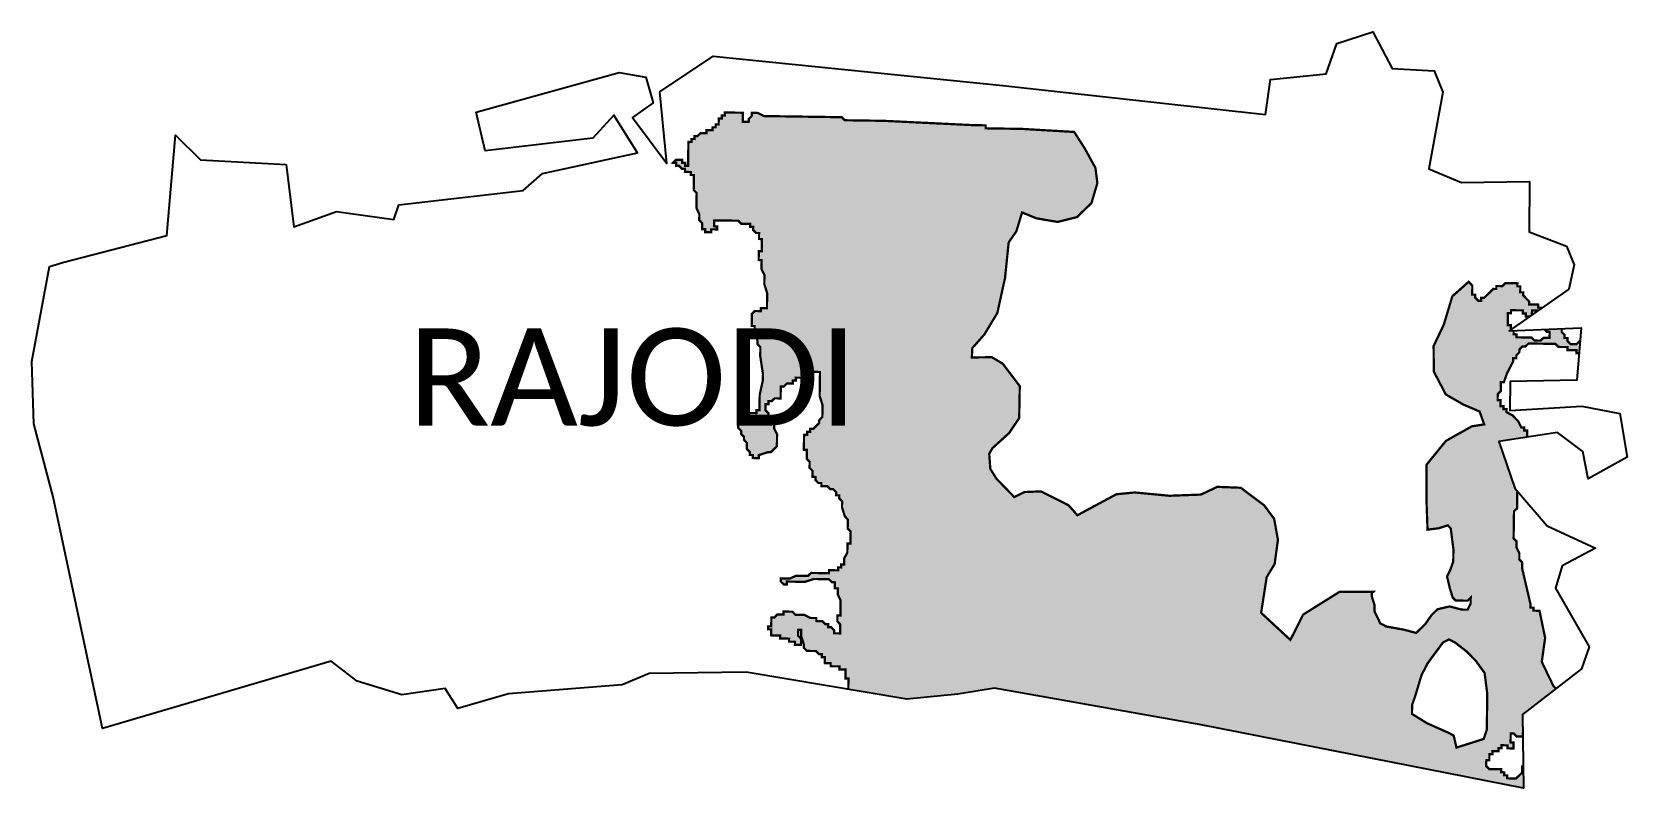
# Model space of a CAD drawing. Header units: metres. Extents: x 264592 to 266705, y 2149023 to 2150025.
import ezdxf

# ---------------------------------------------------------------- set-up
doc = ezdxf.new("R2010")
doc.units = ezdxf.units.M
for name, color, linetype in [('MANGROOVES', 112, 'Continuous'), ('village', 3, 'Continuous'), ('VILLAGE NAME', 250, 'Continuous')]:
    doc.layers.add(name, color=color, linetype=linetype)
doc.styles.get("Standard").update_dxf_attribs({"font": 'simplex.shx'})

msp = doc.modelspace()

# ---------------------------------------------------------------- texts
at = {"layer": 'VILLAGE NAME', "insert": (265090.1278262445, 2149632.10649925), "char_height": 128.6465004516829, "attachment_point": 1}
msp.add_mtext_dynamic_manual_height_columns('{\\fCalibri|b0|i0|c0|p34;RAJODI}', width=795.3688755353976, gutter_width=643.2325022584146, heights=[0], dxfattribs=at)

# ---------------------------------------------------------------- hatches: boundary and pattern name
at = {"layer": 'MANGROOVES'}
h = msp.add_hatch(dxfattribs=at)
h.set_pattern_fill('GRASS', color=256)
h.set_pattern_definition([(90, (0, 0), (-17.96051224, 17.96051224), [4.7625, -31.15852448]), (45, (0, 0), (-17.96051224213831, 17.96051224213831), [4.7625, -20.6375]), (135, (0, 0), (-17.96051224213831, -17.9605122421383), [4.7625, -20.6375])])
h.paths.add_polyline_path([(265893.4218181372, 2149408.64831233), (265869.7426868677, 2149433.02444458), (265861.5965408087, 2149446.13834095), (265860.170669347, 2149465.771613121), (265864.2075065076, 2149473.311383963), (265886.5865104496, 2149493.572118998), (265899.8836703598, 2149513.477149963), (265900.6347565651, 2149555.718808889), (265878.1711091995, 2149585.269394875), (265863.68226403, 2149594.006024837), (265837.1203098893, 2149593.669769764), (265837.7916912138, 2149606.077060699), (265853.8993911445, 2149624.342230558), (265870.9157080352, 2149652.687380791), (265881.1056309342, 2149699.040088177), (265885.9413652122, 2149746.153322697), (265896.0788393617, 2149760.753469706), (265903.7097250223, 2149785.788775921), (265922.7102427781, 2149778.01068759), (265950.7088068128, 2149773.242617607), (265976.4529424906, 2149779.631360292), (265995.6028122306, 2149798.208546162), (266003.4968943596, 2149824.690856457), (266000.8915826082, 2149844.799931288), (265986.7565251589, 2149870.641891241), (265972.7546472847, 2149892.453070879), (265903.1008816659, 2149896.518167019), (265863.3518210351, 2149897.107989788), (265859.3769480884, 2149897.166971445), (265855.4019923508, 2149897.225954533), (265855.4609839618, 2149901.201489925), (265851.4861110151, 2149901.260471582), (265847.5111552477, 2149901.31945467), (265839.561409384, 2149901.437418222), (265720.3732191324, 2149907.182421684), (265680.6241585016, 2149907.772244453), (265676.649202764, 2149907.831227541), (265672.6743298173, 2149907.890209436), (265668.6994568706, 2149907.949191093), (265664.7834927142, 2149911.983709812), (265617.084603399, 2149912.691497326), (265573.3606698811, 2149913.340301752), (265569.3857969344, 2149913.399283648), (265565.410841167, 2149913.458266497), (265561.4359682202, 2149913.517248392), (265553.5451311469, 2149917.610748529), (265549.5702582002, 2149917.669730186), (265545.5953024626, 2149917.728713274), (265545.5363108516, 2149913.753177881), (265541.5024463236, 2149909.836624146), (265541.4434547126, 2149905.861088753), (265537.4685817659, 2149905.92007041), (265533.4936260283, 2149905.979053497), (265533.5526176393, 2149909.95458889), (265533.6116092503, 2149913.930124521), (265533.6706008613, 2149917.905659914), (265529.6957279146, 2149917.964641571), (265525.7207721472, 2149918.023624659), (265521.7458992004, 2149918.082606554), (265517.7710262835, 2149918.141588211), (265513.7960705161, 2149918.200571299), (265509.8211975694, 2149918.259552956), (265509.7622059584, 2149914.284017563), (265505.7872502208, 2149914.34300065), (265505.7282586098, 2149910.367465019), (265501.7533856928, 2149910.426446676), (265501.6943940818, 2149906.450911283), (265501.6354024708, 2149902.475375891), (265497.6605295241, 2149902.534357786), (265497.6015379131, 2149898.558822393), (265493.6265821755, 2149898.617805481), (265493.5675905347, 2149894.64226985), (265489.5927175879, 2149894.701251507), (265485.6177618504, 2149894.760234594), (265485.5587702394, 2149890.784698963), (265481.5838972926, 2149890.84368062), (265477.6090243459, 2149890.902662516), (265473.5750769973, 2149886.986110449), (265469.6002041101, 2149887.045092106), (265469.5412124991, 2149883.069556475), (265465.5662567019, 2149883.128539562), (265465.5072650909, 2149879.153003931), (265461.5323921442, 2149879.211985588), (265461.4734005332, 2149875.236450434), (265461.4144089222, 2149871.260914803), (265461.3554173112, 2149867.28537941), (265461.2964257002, 2149863.309844017), (265461.2374340892, 2149859.334308386), (265461.1784424782, 2149855.358772993), (265461.1194508672, 2149851.383237362), (265461.0604592562, 2149847.407702208), (265457.0855863094, 2149847.466684103), (265457.1445779204, 2149851.442219257), (265453.1696221828, 2149851.501202345), (265453.2286137938, 2149855.476737976), (265449.2537408471, 2149855.535719633), (265445.2787850797, 2149855.594702721), (265441.2449205518, 2149851.678148746), (265445.2197934687, 2149851.619167089), (265445.1608018577, 2149847.643631935), (265449.1357576251, 2149847.584648848), (265453.0516389608, 2149843.550131559), (265457.0265946984, 2149843.491148472), (265456.9676030874, 2149839.515612841), (265460.9424760342, 2149839.456630945), (265464.9173489809, 2149839.397649288), (265464.8583573699, 2149835.422114134), (265468.8333131373, 2149835.363131046), (265468.7743215263, 2149831.387595415), (265468.6563383043, 2149823.43652463), (265468.5973466933, 2149819.460988998), (265468.5383550823, 2149815.485453367), (265472.4542363584, 2149811.450936317), (265472.2772615254, 2149799.524329901), (265472.1592782736, 2149791.573259115), (265476.0162508488, 2149783.563205242), (265475.898267597, 2149775.61213398), (265479.8141489327, 2149771.577616692), (265479.7551573217, 2149767.602081299), (265479.6961657107, 2149763.626545668), (265483.6710386276, 2149763.567564011), (265483.6120470166, 2149759.592028618), (265487.587002784, 2149759.53304553), (265491.5618757308, 2149759.474063873), (265491.6208673418, 2149763.449599266), (265495.5958230793, 2149763.390616179), (265499.5706960261, 2149763.331634283), (265499.6296876371, 2149767.307169914), (265495.6548146904, 2149767.36615181), (265495.7138063014, 2149771.341687202), (265495.7727979124, 2149775.317222595), (265499.7476708591, 2149775.2582407), (265503.722543776, 2149775.199259043), (265511.6723724604, 2149775.081294298), (265515.6473282278, 2149775.022311211), (265519.6222011447, 2149774.963329554), (265523.5970740914, 2149774.904347658), (265527.5720298588, 2149774.845364571), (265531.4879111946, 2149770.810847521), (265535.4628669322, 2149770.751864433), (265539.4377398789, 2149770.692882776), (265543.4126127958, 2149770.633900881), (265543.3536211848, 2149766.658365488), (265547.3285769224, 2149766.599382401), (265547.2695853114, 2149762.623846769), (265551.1854666471, 2149758.58932972), (265555.1603395939, 2149758.530347824), (265555.1013479829, 2149754.554812431), (265555.0423563719, 2149750.579277039), (265559.0173121095, 2149750.520294189), (265558.9583204985, 2149746.544758558), (265558.8993288875, 2149742.569223166), (265558.8403372765, 2149738.593687773), (265558.7813456655, 2149734.618152142), (265554.8063899279, 2149734.677134991), (265554.7473983169, 2149730.70159936), (265554.6884067059, 2149726.726064205), (265554.6294150949, 2149722.750528574), (265558.6043708324, 2149722.691545725), (265558.5453792214, 2149718.716010094), (265558.4863876104, 2149714.740474939), (265558.4273959994, 2149710.764939308), (265562.2842844725, 2149702.754803658), (265562.2252928615, 2149698.779268265), (265562.1663012505, 2149694.803732872), (265562.1073096395, 2149690.828197241), (265565.9052905738, 2149678.842607975), (265565.7873073518, 2149670.891537189), (265565.7283157408, 2149666.916001558), (265565.6693241298, 2149662.940466166), (265565.6103325188, 2149658.964930773), (265561.6353767514, 2149659.023913622), (265557.6605038047, 2149659.082895517), (265557.6015121937, 2149655.107359886), (265553.6265564561, 2149655.166342735), (265549.6516835093, 2149655.225324631), (265545.6178189516, 2149651.308770895), (265545.5588273406, 2149647.333235502), (265545.4998357296, 2149643.357700109), (265545.4408441186, 2149639.382164478), (265545.3818525076, 2149635.406628847), (265549.3567254543, 2149635.34764719), (265549.2977338433, 2149631.372112036), (265553.0366403461, 2149615.410988092), (265552.977648735, 2149611.4354527), (265556.8936128616, 2149607.400934458), (265556.8346212506, 2149603.425398827), (265556.7756296098, 2149599.449863434), (265556.7166379988, 2149595.474327803), (265560.3375612795, 2149571.562133074), (265560.2785696685, 2149567.586597919), (265560.2195780575, 2149563.611062288), (265555.9497470558, 2149543.792366743), (265555.8907554448, 2149539.81683135), (265555.7727722228, 2149531.865760326), (265555.7137806118, 2149527.890225172), (265555.6547890007, 2149523.914689541), (265551.6798332632, 2149523.97367239), (265551.6208416522, 2149519.998136759), (265547.6459687054, 2149520.057118654), (265543.6710957587, 2149520.116100311), (265535.6622754931, 2149516.258529902), (265531.6874025464, 2149516.317511559), (265531.6284109354, 2149512.341976166), (265527.6534551978, 2149512.400959253), (265527.5944635868, 2149508.425423622), (265527.535471946, 2149504.449888229), (265527.4764803648, 2149500.474352837), (265531.3924444616, 2149496.439834118), (265531.3334528506, 2149492.464298725), (265535.2493341863, 2149488.429781675), (265535.1903425753, 2149484.454246283), (265539.1062238812, 2149480.419728756), (265538.9882406592, 2149472.46865797), (265542.9042047858, 2149468.434139252), (265542.8452131748, 2149464.458603621), (265546.8200861216, 2149464.399621964), (265546.7610945106, 2149460.424086809), (265550.7359674573, 2149460.365104914), (265554.7109231949, 2149460.306122065), (265554.7699148059, 2149464.281657219), (265566.7536080778, 2149468.08024621), (265570.7284809947, 2149468.021264553), (265574.7624283433, 2149471.937817097), (265578.796292901, 2149475.854370356), (265578.855284512, 2149479.829905987), (265578.9732677341, 2149487.780977011), (265579.0322593451, 2149491.756512403), (265575.1753696203, 2149499.766565323), (265575.2343612313, 2149503.742100716), (265575.2933528423, 2149507.717636108), (265575.3523444533, 2149511.69317174), (265571.3773887157, 2149511.752154827), (265571.4363803267, 2149515.72769022), (265567.4615074396, 2149515.786671877), (265567.5204990506, 2149519.76220727), (265563.6046177149, 2149523.796724796), (265563.6636093259, 2149527.772260427), (265563.7226009369, 2149531.747795582), (265567.6974738836, 2149531.688813686), (265567.7564654946, 2149535.664349318), (265571.7313384116, 2149535.605367661), (265575.7652857602, 2149539.521919966), (265579.7401587069, 2149539.46293807), (265583.7151144445, 2149539.403955221), (265583.7741060555, 2149543.379490614), (265583.8330976665, 2149547.355026245), (265583.8920892775, 2149551.330561638), (265583.9510808885, 2149555.306097031), (265587.9259538352, 2149555.247115135), (265591.959818393, 2149559.163668871), (265595.9347741306, 2149559.104685783), (265599.9096470773, 2149559.045703888), (265599.9686386883, 2149563.021239519), (265603.9435944557, 2149562.96225667), (265604.0025860667, 2149566.937792301), (265607.9774590135, 2149566.878810406), (265611.9523319006, 2149566.819828749), (265619.9611522257, 2149570.677399158), (265623.9361079633, 2149570.618416071), (265627.9699725211, 2149574.534969807), (265631.9448454678, 2149574.47598815), (265635.9198012054, 2149574.417005062), (265635.8608095944, 2149570.441469431), (265635.8018179834, 2149566.465934277), (265635.7428263724, 2149562.490398645), (265635.6838347614, 2149558.514863014), (265635.6248431504, 2149554.539327621), (265635.5658515394, 2149550.563792229), (265635.5068599284, 2149546.588256836), (265635.4478683174, 2149542.612721205), (265639.2457664311, 2149530.627133131), (265639.1867748201, 2149526.651597977), (265639.1277832091, 2149522.676062346), (265639.0687915981, 2149518.700526714), (265639.0097999573, 2149514.724991322), (265634.9759353995, 2149510.808437586), (265634.9169437885, 2149506.832901955), (265630.8829964399, 2149502.916349649), (265626.8491318822, 2149498.999795914), (265622.8742589355, 2149499.058777809), (265622.8152673244, 2149495.083242178), (265618.8403115869, 2149495.142225266), (265618.7813199759, 2149491.166689873), (265614.8064470291, 2149491.22567153), (265614.7474554181, 2149487.250136137), (265614.6884638071, 2149483.274600744), (265614.6294721961, 2149479.299065113), (265614.5704805851, 2149475.323529482), (265614.5114889741, 2149471.347994328), (265618.4863619208, 2149471.289012671), (265618.4273703098, 2149467.313477039), (265618.3683786988, 2149463.337941408), (265618.3093870878, 2149459.362406254), (265622.2253512144, 2149455.327887535), (265622.1663596034, 2149451.352352142), (265622.1073679924, 2149447.37681675), (265626.0232493281, 2149443.342299223), (265625.9642577171, 2149439.36676383), (265625.9052661061, 2149435.391228199), (265629.8801390529, 2149435.332246542), (265629.8211474419, 2149431.356711388), (265633.7371103168, 2149427.322109938), (265637.7119832635, 2149427.263128281), (265637.6529916525, 2149423.287592649), (265641.6279474199, 2149423.228609562), (265645.6028203368, 2149423.169627666), (265649.5187016428, 2149419.135110378), (265653.4936574101, 2149419.076127291), (265657.4095387161, 2149415.041610479), (265657.3505471051, 2149411.066074848), (265661.3255028725, 2149411.007091761), (265661.2665112615, 2149407.031556368), (265665.1823925972, 2149402.997039318), (265665.1234009862, 2149399.021503687), (265665.0644093752, 2149395.045968294), (265668.8623074889, 2149383.060379982), (265672.7782716155, 2149379.025861263), (265672.7192800045, 2149375.050326109), (265672.6602883935, 2149371.074790478), (265672.6012967825, 2149367.099254847), (265676.5171781182, 2149363.064738035), (265676.4581865072, 2149359.089202404), (265676.3991948962, 2149355.113667011), (265676.3402032852, 2149351.13813138), (265676.2812116742, 2149347.162595987), (265672.3063387275, 2149347.221577644), (265672.2473471165, 2149343.246042252), (265672.1883555055, 2149339.27050662), (265672.1293638945, 2149335.294971228), (265668.0364249051, 2149327.402883291), (265667.9774333239, 2149323.427348137), (265667.9184416831, 2149319.451812506), (265663.9435687363, 2149319.510794401), (265663.8845771253, 2149315.53525877), (265659.9097041786, 2149315.594240427), (265659.8507125676, 2149311.618705034), (265655.8757568002, 2149311.677688122), (265651.9008838832, 2149311.736669779), (265647.9259281158, 2149311.795652866), (265647.8669365048, 2149307.820117474), (265643.8920635879, 2149307.879099131), (265624.0175332725, 2149308.174010515), (265619.9836687148, 2149304.257456779), (265616.0087129772, 2149304.316439867), (265604.0840113759, 2149304.493386269), (265596.0751910508, 2149300.63581562), (265592.100318104, 2149300.694797516), (265588.1253623664, 2149300.753780603), (265584.1504894197, 2149300.81276226), (265584.0914978087, 2149296.837226868), (265588.0073791444, 2149292.802709818), (265591.982334882, 2149292.74372673), (265592.041326493, 2149296.719262123), (265596.0161994398, 2149296.660280228), (265599.9911552072, 2149296.601297379), (265611.9158568084, 2149296.424350739), (265615.8907297552, 2149296.365369081), (265627.8744229972, 2149300.163957834), (265635.8242516816, 2149300.04599309), (265639.799207449, 2149299.987010002), (265643.7740803659, 2149299.928028107), (265647.7489532828, 2149299.86904645), (265651.6649174392, 2149295.834527969), (265655.6397903562, 2149295.775546312), (265655.5807987452, 2149291.80001092), (265655.5218071342, 2149287.824475288), (265659.4967629015, 2149287.765492201), (265659.4377712905, 2149283.789956808), (265659.3787796795, 2149279.814421415), (265663.2356694043, 2149271.804368496), (265663.1766777933, 2149267.828833342), (265663.1176861823, 2149263.85329771), (265663.0586945713, 2149259.877762318), (265662.9997029603, 2149255.902226925), (265662.9407113492, 2149251.926691294), (265658.9658384025, 2149251.985672951), (265658.9068467915, 2149248.010137558), (265658.8478551805, 2149244.034602165), (265662.7637365162, 2149240.000084877), (265662.7047448754, 2149236.024549484), (265662.6457532644, 2149232.049013853), (265662.5867616534, 2149228.073478699), (265658.6118887067, 2149228.132460356), (265654.6369329691, 2149228.191443443), (265654.6959245801, 2149232.166978598), (265650.7800432444, 2149236.201495886), (265646.8050875068, 2149236.260478973), (265646.8640791178, 2149240.236014366), (265642.8892062008, 2149240.294996023), (265638.9733248949, 2149244.32951355), (265634.9983691275, 2149244.388496637), (265631.0234961808, 2149244.447478294), (265631.0824877918, 2149248.423013687), (265627.1075320542, 2149248.481996775), (265623.1326591074, 2149248.540978432), (265615.2418220341, 2149252.634478807), (265611.2669490874, 2149252.693460464), (265607.29199332, 2149252.752443552), (265603.3171204329, 2149252.811425209), (265599.4012390971, 2149256.845942736), (265595.4262833297, 2149256.904925585), (265591.451410383, 2149256.96390748), (265587.4764546454, 2149257.022890568), (265587.4174630344, 2149253.047354937), (265583.4425900877, 2149253.106336594), (265579.4677171409, 2149253.165318489), (265575.4337697923, 2149249.248765945), (265571.4588968456, 2149249.307747841), (265571.3999052346, 2149245.332212448), (265571.3409136236, 2149241.356676817), (265571.2819219828, 2149237.381141424), (265567.3069662452, 2149237.440124512), (265567.2479746342, 2149233.464588881), (265571.2229303718, 2149233.405605793), (265571.1639387608, 2149229.430070639), (265571.1049471498, 2149225.454535007), (265575.0798200965, 2149225.395553112), (265579.0547758341, 2149225.336570263), (265583.0296487808, 2149225.277588367), (265582.9706571698, 2149221.302052736), (265586.9455301166, 2149221.243071079), (265590.9204858541, 2149221.184087992), (265594.8953588009, 2149221.125106096), (265594.8363671899, 2149217.149570942), (265598.8113229573, 2149217.090588093), (265602.786195904, 2149217.031606197), (265602.727204293, 2149213.056070566), (265606.7020771801, 2149212.997088909), (265610.6770329475, 2149212.938105822), (265610.7360245585, 2149216.913641453), (265610.7950161695, 2149220.889176607), (265606.8790520132, 2149224.923695326), (265606.938043654, 2149228.899230957), (265606.997035265, 2149232.874766111), (265610.9719910026, 2149232.815783024), (265610.9129993916, 2149228.840247869), (265610.8540077806, 2149224.864712238), (265614.6519058943, 2149212.879124165), (265614.5929142833, 2149208.903588533), (265618.5088784099, 2149204.869070292), (265622.4837513566, 2149204.810088396), (265630.4335800409, 2149204.692123652), (265634.3494613767, 2149200.657606363), (265638.3244171441, 2149200.598623276), (265638.2654255331, 2149196.623087883), (265642.24029845, 2149196.564105988), (265642.181306839, 2149192.588570356), (265642.122315228, 2149188.613034964), (265646.0971881449, 2149188.554053307), (265650.0721439123, 2149188.495070219), (265650.0131523013, 2149184.519534826), (265653.9880252182, 2149184.460553169), (265661.9378539324, 2149184.342588425), (265661.8788623214, 2149180.367052794), (265665.8537352681, 2149180.308070898), (265669.8286910057, 2149180.249087811), (265669.7696993947, 2149176.273552656), (265669.7107077837, 2149172.298017025), (265669.6517161727, 2149168.322481394), (265673.6265891194, 2149168.263499737), (265673.5675975084, 2149164.287964582), (265673.5086058974, 2149160.312428951), (265673.4496142864, 2149156.33689332), (265673.4143276198, 2149153.95887059), (265750.986204145, 2149140.828385089), (265818.4309147284, 2149147.477395426), (265867.2798091549, 2149155.575788402), (266141.2155639791, 2149107.0079887), (266568.2091843056, 2149023.110955446), (266567.8098582568, 2149051.608255611), (266566.4466700554, 2149051.628483534), (266566.3876784444, 2149047.652947903), (266566.3286868334, 2149043.67741251), (266562.2947394252, 2149039.760860205), (266558.260874927, 2149035.844306231), (266554.2859191895, 2149035.903289318), (266550.3110462427, 2149035.962270975), (266546.336173296, 2149036.021252871), (266546.395164907, 2149039.996788502), (266542.4202091694, 2149040.055771351), (266542.4792007804, 2149044.031306744), (266538.5043278337, 2149044.090288639), (266538.5633194447, 2149048.065824032), (266534.5883636475, 2149048.124807119), (266530.6134907007, 2149048.183788776), (266526.6386178136, 2149048.242770672), (266522.6636620164, 2149048.301753521), (266518.7477807403, 2149052.336271048), (266518.8067723513, 2149056.311806679), (266518.8657639623, 2149060.287341833), (266522.8406368792, 2149060.228359938), (266522.8996284902, 2149064.203895569), (266522.9586201012, 2149068.179430962), (266526.9335758686, 2149068.120448112), (266526.9925674796, 2149072.095983505), (266530.9674403965, 2149072.03700161), (266534.9423133433, 2149071.978019953), (266535.0013049543, 2149075.953555584), (266538.9762607217, 2149075.894572496), (266539.0352523327, 2149079.870107889), (266543.0101252794, 2149079.811125994), (266546.985081017, 2149079.752143145), (266546.926089406, 2149075.776607752), (266550.9009623528, 2149075.717625856), (266554.8758352995, 2149075.658644199), (266554.9348269105, 2149079.634179592), (266554.9938185215, 2149083.609714985), (266551.0189455748, 2149083.668696642), (266551.0779371858, 2149087.644232035), (266551.1369287968, 2149091.619767666), (266551.1959204078, 2149095.595303297), (266555.1707933545, 2149095.53632164), (266559.0867574811, 2149091.501802921), (266563.061630398, 2149091.442821264), (266567.0365861654, 2149091.383838177), (266567.0955777764, 2149095.359373808), (266567.1968050468, 2149095.357871728), (266566.839946884, 2149120.824515374), (266611.064040334, 2149155.003458539), (266607.788505435, 2149158.378201246), (266592.3607809544, 2149190.418414593), (266596.8075867891, 2149222.163716555), (266589.3887654245, 2149258.061499119), (266585.4138096869, 2149258.120482206), (266581.4389367402, 2149258.179463863), (266581.4979283512, 2149262.154999495), (266577.5229725838, 2149262.213982582), (266577.5819641948, 2149266.189518213), (266566.3651618958, 2149314.072890282), (266566.4241535068, 2149318.048425913), (266566.4831451476, 2149322.023961306), (266562.5672638416, 2149326.058478355), (266562.6262554526, 2149330.034013987), (266562.6852470636, 2149334.009549379), (266558.8282745481, 2149342.019603491), (266558.9462577701, 2149349.970674515), (266555.0303764343, 2149354.005191326), (266555.0893680453, 2149357.980726957), (266555.1483596563, 2149361.956262589), (266555.2073512673, 2149365.931797743), (266555.2663428783, 2149369.907333374), (266555.4433177114, 2149381.833939791), (266555.5023093224, 2149385.809475183), (266555.5613009334, 2149389.785010815), (266559.5951654911, 2149393.70156455), (266559.9363277094, 2149416.693010483), (266556.8535763524, 2149420.291041136), (266535.3674895329, 2149482.150845005), (266572.9208429901, 2149487.932955994), (266572.9357498288, 2149488.937550783), (266572.9947414398, 2149492.913086176), (266573.0537330508, 2149496.888621807), (266569.0787773132, 2149496.947604895), (266569.1377689242, 2149500.923140287), (266565.1628959775, 2149500.982121944), (266561.3059234917, 2149508.992176056), (266557.390042156, 2149513.026693344), (266553.4741608202, 2149517.061210394), (266545.5833237469, 2149521.15471077), (266545.6423153579, 2149525.130246162), (266541.6673595905, 2149525.18922925), (266541.7263512015, 2149529.164764643), (266537.7514782548, 2149529.2237463), (266537.8104698658, 2149533.199281931), (266537.8694614768, 2149537.174817324), (266533.8945885599, 2149537.233799219), (266533.9535801709, 2149541.209334612), (266534.0125717819, 2149545.184870005), (266538.0464363098, 2149549.10142374), (266538.1054279208, 2149553.076959372), (266538.1644195318, 2149557.052494526), (266538.2234111428, 2149561.028030157), (266542.1982840896, 2149560.9690485), (266546.35021469, 2149572.836671829), (266554.5360098481, 2149588.620848894), (266554.5950014591, 2149592.596384525), (266558.5698744059, 2149592.53740263), (266558.6288660169, 2149596.512938023), (266562.6627305746, 2149600.429491758), (266562.7217221856, 2149604.40502739), (266566.7556695342, 2149608.321579456), (266570.7305424511, 2149608.262597799), (266574.7644898295, 2149612.179150343), (266578.7393627465, 2149612.120168447), (266582.7142356932, 2149612.06118679), (266594.6390201449, 2149611.884238958), (266598.6138930917, 2149611.825257063), (266602.5887660384, 2149611.766275406), (266610.5385946929, 2149611.648310661), (266614.4545588493, 2149607.613791943), (266618.4294317663, 2149607.554810047), (266622.404304713, 2149607.49582839), (266626.3792604804, 2149607.436845303), (266626.3202688694, 2149603.461310148), (266630.2951418161, 2149603.402328491), (266634.2700975537, 2149603.343345404), (266638.2449705005, 2149603.284363747), (266638.1859788895, 2149599.308828115), (266641.8161784812, 2149599.254960719), (266643.1261186228, 2149615.141166415), (266642.3968182504, 2149615.151988268), (266638.3629537225, 2149611.235434532), (266634.3880807757, 2149611.294416189), (266630.4131250381, 2149611.353399277), (266626.4972437024, 2149615.387916565), (266626.5562353134, 2149619.363451719), (266622.581279546, 2149619.422434807), (266622.640271157, 2149623.397970438), (266618.7243898213, 2149627.432487726), (266618.7833814323, 2149631.408023119), (266618.5180538651, 2149631.959059824), (266595.7087698195, 2149630.963651611), (266598.8498595357, 2149627.727399111), (266602.8247324824, 2149627.668417454), (266602.7657408714, 2149623.692881823), (266602.7067492604, 2149619.717346191), (266598.7318763137, 2149619.776327848), (266594.7570033669, 2149619.835309744), (266590.7230560184, 2149615.918757677), (266582.7732273042, 2149616.036722422), (266578.8573459685, 2149620.071239233), (266574.8824730515, 2149620.130221128), (266566.9326443672, 2149620.248185873), (266562.9576886296, 2149620.307168961), (266558.9828156829, 2149620.366150618), (266559.0418072939, 2149624.341686249), (266555.0669343472, 2149624.400668144), (266555.1259259582, 2149628.376203775), (266554.3657235055, 2149629.159421028), (266549.2346930443, 2149628.935500371), (266552.4169841395, 2149631.167157632), (266551.2099618316, 2149632.410722017), (266551.2689534426, 2149636.38625741), (266547.2940804958, 2149636.445239305), (266547.3530721068, 2149640.420774698), (266547.4120637178, 2149644.396310329), (266547.4710553288, 2149648.371845722), (266547.5300469398, 2149652.347381115), (266551.5049198866, 2149652.28839922), (266551.5639114976, 2149656.263934851), (266555.5388672352, 2149656.204952002), (266559.5137401819, 2149656.145970106), (266563.4886131287, 2149656.086988449), (266567.4635688663, 2149656.028005362), (266567.4045772552, 2149652.05246973), (266571.3794501722, 2149651.993488073), (266571.3204585612, 2149648.017952681), (266576.3396205315, 2149647.943474954), (266579.3017564107, 2149650.020743138), (266579.3292788565, 2149651.87552309), (266579.3882704675, 2149655.851058722), (266583.3631434143, 2149655.792077065), (266587.3380991817, 2149655.733093977), (266587.445169633, 2149655.731505198), (266591.3545041496, 2149658.473018938), (266591.3719637394, 2149659.649647474), (266587.3970907927, 2149659.708629131), (266587.4560824037, 2149663.684164762), (266583.4811266363, 2149663.74314785), (266579.5062536895, 2149663.802129507), (266575.5313807726, 2149663.861111403), (266575.5903723836, 2149667.836647034), (266571.6744082272, 2149671.871165752), (266567.7585269213, 2149675.905682564), (266567.8175185323, 2149679.881218195), (266563.8425627947, 2149679.940201283), (266563.9015544057, 2149683.915736675), (266563.9605460167, 2149687.891272068), (266559.98567307, 2149687.950253725), (266560.044664681, 2149691.925789356), (266556.0697917342, 2149691.984771252), (266552.0948359966, 2149692.043754101), (266548.1199630499, 2149692.102735996), (266544.1450073123, 2149692.161719084), (266540.1111427248, 2149688.24516511), (266536.1362698078, 2149688.304147005), (266532.1613140404, 2149688.363129854), (266532.1023224592, 2149684.387594461), (266528.1274495125, 2149684.446576357), (266524.0935021639, 2149680.530024052), (266520.0596376061, 2149676.613470078), (266516.0257730484, 2149672.696916819), (266512.0508173108, 2149672.755899668), (266511.9918256998, 2149668.780364037), (266508.0169527531, 2149668.839345932), (266504.1009885967, 2149672.873864412), (266504.1599802077, 2149676.849399567), (266500.1851072907, 2149676.908381462), (266500.2440989017, 2149680.883917093), (266500.3030905128, 2149684.859452486), (266500.3620821238, 2149688.834987879), (266495.4256632607, 2149693.920961021), (266473.7846672535, 2149674.622906208), (266462.5230349302, 2149637.147382021), (266449.0181181431, 2149608.818628073), (266449.3044588566, 2149575.029720068), (266465.110604614, 2149544.681096315), (266488.6879308224, 2149531.133314848), (266509.9652584493, 2149522.100338221), (266516.0552107692, 2149504.97170496), (266499.7608898282, 2149502.439858437), (266465.3751508594, 2149483.138197899), (266439.52811867, 2149451.4264853), (266439.609849453, 2149403.48045826), (266440.9601203501, 2149365.505824566), (266455.8346996903, 2149367.406354666), (266467.8183929324, 2149371.204943657), (266471.734357059, 2149367.170424938), (266475.2962887287, 2149339.282695055), (266475.0603222847, 2149323.380553246), (266470.9084745049, 2149311.512928724), (266466.8155355155, 2149303.620840549), (266470.5545248091, 2149287.659715652), (266474.3524229228, 2149275.674127579), (266478.2683042586, 2149271.639610291), (266494.1679616272, 2149271.403680801), (266498.2018261552, 2149275.320234299), (266498.0838429332, 2149267.369163513), (266493.9909867942, 2149259.477074146), (266486.0411581099, 2149259.595038891), (266470.2005751431, 2149263.806502819), (266454.2419261634, 2149260.066896915), (266446.1741142571, 2149252.233790874), (266438.0473107398, 2149240.425149202), (266429.9795816243, 2149232.592041969), (266425.9456342757, 2149228.675489426), (266410.1050513387, 2149232.886953354), (266386.3145568669, 2149237.216383219), (266378.4238026142, 2149241.309882164), (266374.5668300986, 2149249.319936037), (266370.7099403739, 2149257.329988956), (266370.8279235959, 2149265.281059742), (266367.0299426913, 2149277.266649246), (266367.0889343023, 2149281.242184877), (266369.1059079468, 2149283.200460672), (266324.4137945175, 2149283.167734385), (266276.1293943524, 2149252.99505496), (266259.1949163973, 2149219.415457487), (266239.8357628882, 2149237.353624344), (266220.4766093493, 2149255.291791201), (266227.8006125391, 2149302.497361183), (266238.3634206355, 2149319.991586208), (266242.7357639968, 2149352.111183882), (266237.7507666647, 2149379.88728857), (266224.5232466161, 2149397.734410524), (266193.4432622194, 2149421.026301146), (266162.3058300018, 2149422.223740816), (266140.8116059601, 2149412.001167297), (266099.0840880871, 2149410.414022207), (266053.0293189287, 2149414.774662495), (266028.7082698941, 2149412.43888092), (265976.9635997117, 2149384.609529257), (265965.3835308254, 2149397.774380207), (265928.6145433784, 2149416.215999842), (265906.5225843489, 2149415.318065166)])
h.paths.add_polyline_path([(266420.5549613833, 2149133.321537018), (266424.7068104148, 2149145.189244509), (266433.0695803761, 2149172.900028229), (266441.2553755343, 2149188.684205055), (266461.5428470969, 2149216.218042374), (266469.5516673923, 2149220.075612545), (266477.4424216747, 2149215.982113838), (266493.1651042104, 2149203.819577932), (266504.9128310084, 2149191.716024876), (266516.6015661955, 2149175.636936426), (266520.1635806561, 2149147.749205112), (266519.6916465163, 2149115.944838524), (266519.4556800723, 2149100.042696476), (266515.3037495017, 2149088.175073147), (266479.3526698053, 2149076.77930665), (266475.6136804819, 2149092.740431309), (266467.7229261994, 2149096.833930492), (266440.0755420625, 2149109.173413038), (266420.3779865503, 2149121.39493084), (266420.4369781613, 2149125.370465994)], flags=16)

# ---------------------------------------------------------------- linework, layer by layer
at = {"layer": 'MANGROOVES', "const_width": 2.982}
for points in [[(266591.3545041496, 2149658.473018939), (266591.3719637394, 2149659.649647474), (266587.3970907927, 2149659.708629131), (266587.4560824037, 2149663.684164762), (266583.4811266363, 2149663.74314785), (266579.5062536895, 2149663.802129507), (266575.5313807726, 2149663.861111403), (266575.5903723836, 2149667.836647034), (266571.6744082272, 2149671.871165752), (266567.7585269213, 2149675.905682564), (266567.8175185323, 2149679.881218195), (266563.8425627947, 2149679.940201283), (266563.9015544057, 2149683.915736675), (266563.9605460167, 2149687.891272068), (266559.98567307, 2149687.950253725), (266560.044664681, 2149691.925789356), (266556.0697917342, 2149691.984771252), (266552.0948359966, 2149692.043754101), (266548.1199630499, 2149692.102735996), (266544.1450073123, 2149692.161719084), (266540.1111427248, 2149688.24516511), (266536.1362698078, 2149688.304147005), (266532.1613140404, 2149688.363129854), (266532.1023224592, 2149684.387594461), (266528.1274495125, 2149684.446576357), (266524.0935021639, 2149680.530024052), (266520.0596376061, 2149676.613470078), (266516.0257730484, 2149672.696916819), (266512.0508173108, 2149672.755899668), (266511.9918256998, 2149668.780364037), (266508.0169527531, 2149668.839345932), (266504.1009885967, 2149672.873864412), (266504.1599802077, 2149676.849399567), (266500.1851072907, 2149676.908381462), (266500.2440989017, 2149680.883917093), (266500.3030905128, 2149684.859452486), (266500.3620821238, 2149688.834987879), (266495.4256631434, 2149693.920961142), (266473.7846672535, 2149674.622906208), (266462.5230349302, 2149637.147382021), (266449.0181181431, 2149608.818628073), (266449.3044588566, 2149575.029720068), (266465.110604614, 2149544.681096315), (266488.6879308224, 2149531.133314848), (266509.9652584493, 2149522.100338221), (266516.0552107692, 2149504.97170496), (266499.7608898282, 2149502.439858437), (266465.3751508594, 2149483.138197899), (266439.52811867, 2149451.4264853), (266439.609849453, 2149403.48045826), (266440.9601203501, 2149365.505824566), (266455.8346996903, 2149367.406354666), (266467.8183929324, 2149371.204943657), (266471.734357059, 2149367.170424938), (266475.2962887287, 2149339.282695055), (266475.0603222847, 2149323.380553246), (266470.9084745049, 2149311.512928724), (266466.8155355155, 2149303.620840549), (266470.5545248091, 2149287.659715652), (266474.3524229228, 2149275.674127579), (266478.2683042586, 2149271.639610291), (266494.1679616272, 2149271.403680801), (266498.2018261552, 2149275.320234299), (266498.0838429332, 2149267.369163513), (266493.9909867942, 2149259.477074146), (266486.0411581099, 2149259.595038891), (266470.2005751431, 2149263.806502819), (266454.2419261634, 2149260.066896915), (266446.1741142571, 2149252.233790874), (266438.0473107398, 2149240.425149202), (266429.9795816243, 2149232.592041969), (266425.9456342757, 2149228.675489426), (266410.1050513387, 2149232.886953354), (266386.3145568669, 2149237.216383219), (266378.4238026142, 2149241.309882164), (266374.5668300986, 2149249.319936037), (266370.7099403739, 2149257.329988956), (266370.8279235959, 2149265.281059742), (266367.0299426913, 2149277.266649246), (266367.0889343023, 2149281.242184877), (266369.1059079468, 2149283.200460672), (266324.4137945175, 2149283.167734385), (266276.1293943524, 2149252.99505496), (266259.1949163973, 2149219.415457487), (266239.8357628882, 2149237.353624344), (266239.8357628882, 2149237.353624344), (266220.4766093493, 2149255.291791201), (266227.8006125391, 2149302.497361183), (266238.3634206355, 2149319.991586208), (266242.7357639968, 2149352.111183882), (266237.7507666647, 2149379.88728857), (266224.5232466161, 2149397.734410524), (266193.4432622194, 2149421.026301146), (266162.3058300018, 2149422.223740816), (266140.8116059601, 2149412.001167297), (266099.0840880871, 2149410.414022207), (266053.0293189287, 2149414.774662495), (266028.7082698941, 2149412.43888092), (265976.9635997117, 2149384.609529257), (265965.3835308254, 2149397.774380207), (265928.6145433784, 2149416.215999842), (265906.5225843489, 2149415.318065166), (265893.4218181372, 2149408.64831233), (265869.7426868677, 2149433.02444458), (265861.5965408087, 2149446.13834095), (265860.170669347, 2149465.771613121), (265864.2075065076, 2149473.311383963), (265886.5865104496, 2149493.572118998), (265899.8836703598, 2149513.477149963), (265900.6347565651, 2149555.718808889), (265878.1711091995, 2149585.269394875), (265863.68226403, 2149594.006024837), (265837.1203098893, 2149593.669769764), (265837.7916912138, 2149606.077060699), (265853.8993911445, 2149624.342230558), (265870.9157080352, 2149652.687380791), (265881.1056309342, 2149699.040088177), (265885.9413652122, 2149746.153322697), (265896.0788393617, 2149760.753469706), (265903.7097250223, 2149785.788775921), (265922.7102427781, 2149778.01068759), (265950.7088068128, 2149773.242617607), (265976.4529424906, 2149779.631360292), (265995.6028122306, 2149798.208546162), (266003.4968943596, 2149824.690856457), (266000.8915826082, 2149844.799931288), (265986.7565251589, 2149870.641891241), (265972.7546472847, 2149892.453070879), (265903.1008816659, 2149896.518167019), (265863.3518210351, 2149897.107989788), (265859.3769480884, 2149897.166971445), (265855.4019923508, 2149897.225954533), (265855.4609839618, 2149901.201489925), (265851.4861110151, 2149901.260471582), (265847.5111552477, 2149901.31945467), (265839.561409384, 2149901.437418222), (265720.3732191324, 2149907.182421684), (265680.6241585016, 2149907.772244453), (265676.649202764, 2149907.831227541), (265672.6743298173, 2149907.890209436), (265668.6994568706, 2149907.949191093), (265664.7834927142, 2149911.983709812), (265617.084603399, 2149912.691497326), (265573.3606698811, 2149913.340301752), (265569.3857969344, 2149913.399283648), (265565.410841167, 2149913.458266497), (265561.4359682202, 2149913.517248392), (265553.5451311469, 2149917.610748529), (265549.5702582002, 2149917.669730186), (265545.5953024626, 2149917.728713274), (265545.5363108516, 2149913.753177881), (265541.5024463236, 2149909.836624146), (265541.4434547126, 2149905.861088753), (265537.4685817659, 2149905.92007041), (265533.4936260283, 2149905.979053497), (265533.5526176393, 2149909.95458889), (265533.6116092503, 2149913.930124521), (265533.6706008613, 2149917.905659914), (265529.6957279146, 2149917.964641571), (265525.7207721472, 2149918.023624659), (265521.7458992004, 2149918.082606554), (265517.7710262835, 2149918.141588211), (265513.7960705161, 2149918.200571299), (265509.8211975694, 2149918.259552956), (265509.7622059584, 2149914.284017563), (265505.7872502208, 2149914.34300065), (265505.7282586098, 2149910.367465019), (265501.7533856928, 2149910.426446676), (265501.6943940818, 2149906.450911283), (265501.6354024708, 2149902.475375891), (265497.6605295241, 2149902.534357786), (265497.6015379131, 2149898.558822393), (265493.6265821755, 2149898.617805481), (265493.5675905347, 2149894.64226985), (265489.5927175879, 2149894.701251507), (265485.6177618504, 2149894.760234594), (265485.5587702394, 2149890.784698963), (265481.5838972926, 2149890.84368062), (265477.6090243459, 2149890.902662516), (265473.5750769973, 2149886.986110449), (265469.6002041101, 2149887.045092106), (265469.5412124991, 2149883.069556475), (265465.5662567019, 2149883.128539562), (265465.5072650909, 2149879.153003931), (265461.5323921442, 2149879.211985588), (265461.4734005332, 2149875.236450434), (265461.4144089222, 2149871.260914803), (265461.3554173112, 2149867.28537941), (265461.2964257002, 2149863.309844017), (265461.2374340892, 2149859.334308386), (265461.1784424782, 2149855.358772993), (265461.1194508672, 2149851.383237362), (265461.0604592562, 2149847.407702208), (265457.0855863094, 2149847.466684103), (265457.1445779204, 2149851.442219257), (265453.1696221828, 2149851.501202345), (265453.2286137938, 2149855.476737976), (265449.2537408471, 2149855.535719633), (265445.2787850797, 2149855.594702721), (265441.2449205518, 2149851.678148746), (265445.2197934687, 2149851.619167089), (265445.1608018577, 2149847.643631935), (265449.1357576251, 2149847.584648848), (265453.0516389608, 2149843.550131559), (265457.0265946984, 2149843.491148472), (265456.9676030874, 2149839.515612841), (265460.9424760342, 2149839.456630945), (265464.9173489809, 2149839.397649288), (265464.8583573699, 2149835.422114134), (265468.8333131373, 2149835.363131046), (265468.7743215263, 2149831.387595415), (265468.6563383043, 2149823.43652463), (265468.5973466933, 2149819.460988998), (265468.5383550823, 2149815.485453367), (265472.4542363584, 2149811.450936317), (265472.2772615254, 2149799.524329901), (265472.1592782736, 2149791.573259115), (265476.0162508488, 2149783.563205242), (265475.898267597, 2149775.61213398), (265479.8141489327, 2149771.577616692), (265479.7551573217, 2149767.602081299), (265479.6961657107, 2149763.626545668), (265483.6710386276, 2149763.567564011), (265483.6120470166, 2149759.592028618), (265487.587002784, 2149759.53304553), (265491.5618757308, 2149759.474063873), (265491.6208673418, 2149763.449599266), (265495.5958230793, 2149763.390616179), (265499.5706960261, 2149763.331634283), (265499.6296876371, 2149767.307169914), (265495.6548146904, 2149767.36615181), (265495.7138063014, 2149771.341687202), (265495.7727979124, 2149775.317222595), (265499.7476708591, 2149775.2582407), (265503.722543776, 2149775.199259043), (265511.6723724604, 2149775.081294298), (265515.6473282278, 2149775.022311211), (265519.6222011447, 2149774.963329554), (265523.5970740914, 2149774.904347658), (265527.5720298588, 2149774.845364571), (265531.4879111946, 2149770.810847521), (265535.4628669322, 2149770.751864433), (265539.4377398789, 2149770.692882776), (265543.4126127958, 2149770.633900881), (265543.3536211848, 2149766.658365488), (265547.3285769224, 2149766.599382401), (265547.2695853114, 2149762.623846769), (265551.1854666471, 2149758.58932972), (265555.1603395939, 2149758.530347824), (265555.1013479829, 2149754.554812431), (265555.0423563719, 2149750.579277039), (265559.0173121095, 2149750.520294189), (265558.9583204985, 2149746.544758558), (265558.8993288875, 2149742.569223166), (265558.8403372765, 2149738.593687773), (265558.7813456655, 2149734.618152142), (265554.8063899279, 2149734.677134991), (265554.7473983169, 2149730.70159936), (265554.6884067059, 2149726.726064205), (265554.6294150949, 2149722.750528574), (265558.6043708324, 2149722.691545725), (265558.5453792214, 2149718.716010094), (265558.4863876104, 2149714.740474939), (265558.4273959994, 2149710.764939308), (265562.2842844725, 2149702.754803658), (265562.2252928615, 2149698.779268265), (265562.1663012505, 2149694.803732872), (265562.1073096395, 2149690.828197241), (265565.9052905738, 2149678.842607975), (265565.7873073518, 2149670.891537189), (265565.7283157408, 2149666.916001558), (265565.6693241298, 2149662.940466166), (265565.6103325188, 2149658.964930773), (265561.6353767514, 2149659.023913622), (265557.6605038047, 2149659.082895517), (265557.6015121937, 2149655.107359886), (265553.6265564561, 2149655.166342735), (265549.6516835093, 2149655.225324631), (265545.6178189516, 2149651.308770895), (265545.5588273406, 2149647.333235502), (265545.4998357296, 2149643.357700109), (265545.4408441186, 2149639.382164478), (265545.3818525076, 2149635.406628847), (265549.3567254543, 2149635.34764719), (265549.2977338433, 2149631.372112036), (265553.0366403461, 2149615.410988092), (265552.977648735, 2149611.4354527), (265556.8936128616, 2149607.400934458), (265556.8346212506, 2149603.425398827), (265556.7756296098, 2149599.449863434), (265556.7166379988, 2149595.474327803), (265560.3375612795, 2149571.562133074), (265560.2785696685, 2149567.586597919), (265560.2195780575, 2149563.611062288), (265555.9497470558, 2149543.792366743), (265555.8907554448, 2149539.81683135), (265555.7727722228, 2149531.865760326), (265555.7137806118, 2149527.890225172), (265555.6547890007, 2149523.914689541), (265551.6798332632, 2149523.97367239), (265551.6208416522, 2149519.998136759), (265547.6459687054, 2149520.057118654), (265543.6710957587, 2149520.116100311), (265535.6622754931, 2149516.258529902), (265531.6874025464, 2149516.317511559), (265531.6284109354, 2149512.341976166), (265527.6534551978, 2149512.400959253), (265527.5944635868, 2149508.425423622), (265527.535471946, 2149504.449888229), (265527.4764803648, 2149500.474352837), (265531.3924444616, 2149496.439834118), (265531.3334528506, 2149492.464298725), (265535.2493341863, 2149488.429781675), (265535.1903425753, 2149484.454246283), (265539.1062238812, 2149480.419728756), (265538.9882406592, 2149472.46865797), (265542.9042047858, 2149468.434139252), (265542.8452131748, 2149464.458603621), (265546.8200861216, 2149464.399621964), (265546.7610945106, 2149460.424086809), (265550.7359674573, 2149460.365104914), (265554.7109231949, 2149460.306122065), (265554.7699148059, 2149464.281657219), (265566.7536080778, 2149468.08024621), (265570.7284809947, 2149468.021264553), (265574.7624283433, 2149471.937817097), (265578.796292901, 2149475.854370356), (265578.855284512, 2149479.829905987), (265578.9732677341, 2149487.780977011), (265579.0322593451, 2149491.756512403), (265575.1753696203, 2149499.766565323), (265575.2343612313, 2149503.742100716), (265575.2933528423, 2149507.717636108), (265575.3523444533, 2149511.69317174), (265571.3773887157, 2149511.752154827), (265571.4363803267, 2149515.72769022), (265567.4615074396, 2149515.786671877), (265567.5204990506, 2149519.76220727), (265563.6046177149, 2149523.796724796), (265563.6636093259, 2149527.772260427), (265563.7226009369, 2149531.747795582), (265567.6974738836, 2149531.688813686), (265567.7564654946, 2149535.664349318), (265571.7313384116, 2149535.605367661), (265575.7652857602, 2149539.521919966), (265579.7401587069, 2149539.46293807), (265583.7151144445, 2149539.403955221), (265583.7741060555, 2149543.379490614), (265583.8330976665, 2149547.355026245), (265583.8920892775, 2149551.330561638), (265583.9510808885, 2149555.306097031), (265587.9259538352, 2149555.247115135), (265591.959818393, 2149559.163668871), (265595.9347741306, 2149559.104685783), (265599.9096470773, 2149559.045703888), (265599.9686386883, 2149563.021239519), (265603.9435944557, 2149562.96225667), (265604.0025860667, 2149566.937792301), (265607.9774590135, 2149566.878810406), (265611.9523319006, 2149566.819828749), (265619.9611522257, 2149570.677399158), (265623.9361079633, 2149570.618416071), (265627.9699725211, 2149574.534969807), (265631.9448454678, 2149574.47598815), (265635.9198012054, 2149574.417005062), (265635.8608095944, 2149570.441469431), (265635.8018179834, 2149566.465934277), (265635.7428263724, 2149562.490398645), (265635.6838347614, 2149558.514863014), (265635.6248431504, 2149554.539327621), (265635.5658515394, 2149550.563792229), (265635.5068599284, 2149546.588256836), (265635.4478683174, 2149542.612721205), (265639.2457664311, 2149530.627133131), (265639.1867748201, 2149526.651597977), (265639.1277832091, 2149522.676062346), (265639.0687915981, 2149518.700526714), (265639.0097999573, 2149514.724991322), (265634.9759353995, 2149510.808437586), (265634.9169437885, 2149506.832901955), (265630.8829964399, 2149502.916349649), (265626.8491318822, 2149498.999795914), (265622.8742589355, 2149499.058777809), (265622.8152673244, 2149495.083242178), (265618.8403115869, 2149495.142225266), (265618.7813199759, 2149491.166689873), (265614.8064470291, 2149491.22567153), (265614.7474554181, 2149487.250136137), (265614.6884638071, 2149483.274600744), (265614.6294721961, 2149479.299065113), (265614.5704805851, 2149475.323529482), (265614.5114889741, 2149471.347994328), (265618.4863619208, 2149471.289012671), (265618.4273703098, 2149467.313477039), (265618.3683786988, 2149463.337941408), (265618.3093870878, 2149459.362406254), (265622.2253512144, 2149455.327887535), (265622.1663596034, 2149451.352352142), (265622.1073679924, 2149447.37681675), (265626.0232493281, 2149443.342299223), (265625.9642577171, 2149439.36676383), (265625.9052661061, 2149435.391228199), (265629.8801390529, 2149435.332246542), (265629.8211474419, 2149431.356711388), (265633.7371103168, 2149427.322109938), (265637.7119832635, 2149427.263128281), (265637.6529916525, 2149423.287592649), (265641.6279474199, 2149423.228609562), (265645.6028203368, 2149423.169627666), (265649.5187016428, 2149419.135110378), (265653.4936574101, 2149419.076127291), (265657.4095387161, 2149415.041610479), (265657.3505471051, 2149411.066074848), (265661.3255028725, 2149411.007091761), (265661.2665112615, 2149407.031556368), (265665.1823925972, 2149402.997039318), (265665.1234009862, 2149399.021503687), (265665.0644093752, 2149395.045968294), (265668.8623074889, 2149383.060379982), (265672.7782716155, 2149379.025861263), (265672.7192800045, 2149375.050326109), (265672.6602883935, 2149371.074790478), (265672.6012967825, 2149367.099254847), (265676.5171781182, 2149363.064738035), (265676.4581865072, 2149359.089202404), (265676.3991948962, 2149355.113667011), (265676.3402032852, 2149351.13813138), (265676.2812116742, 2149347.162595987), (265672.3063387275, 2149347.221577644), (265672.2473471165, 2149343.246042252), (265672.1883555055, 2149339.27050662), (265672.1293638945, 2149335.294971228), (265668.0364249051, 2149327.402883291), (265667.9774333239, 2149323.427348137), (265667.9184416831, 2149319.451812506), (265663.9435687363, 2149319.510794401), (265663.8845771253, 2149315.53525877), (265659.9097041786, 2149315.594240427), (265659.8507125676, 2149311.618705034), (265655.8757568002, 2149311.677688122), (265651.9008838832, 2149311.736669779), (265647.9259281158, 2149311.795652866), (265647.8669365048, 2149307.820117474), (265643.8920635879, 2149307.879099131), (265624.0175332725, 2149308.174010515), (265619.9836687148, 2149304.257456779), (265616.0087129772, 2149304.316439867), (265604.0840113759, 2149304.493386269), (265596.0751910508, 2149300.63581562), (265592.100318104, 2149300.694797516), (265588.1253623664, 2149300.753780603), (265584.1504894197, 2149300.81276226), (265584.0914978087, 2149296.837226868), (265588.0073791444, 2149292.802709818), (265591.982334882, 2149292.74372673), (265592.041326493, 2149296.719262123), (265596.0161994398, 2149296.660280228), (265599.9911552072, 2149296.601297379), (265611.9158568084, 2149296.424350739), (265615.8907297552, 2149296.365369081), (265627.8744229972, 2149300.163957834), (265635.8242516816, 2149300.04599309), (265639.799207449, 2149299.987010002), (265643.7740803659, 2149299.928028107), (265647.7489532828, 2149299.86904645), (265651.6649174392, 2149295.834527969), (265655.6397903562, 2149295.775546312), (265655.5807987452, 2149291.80001092), (265655.5218071342, 2149287.824475288), (265659.4967629015, 2149287.765492201), (265659.4377712905, 2149283.789956808), (265659.3787796795, 2149279.814421415), (265663.2356694043, 2149271.804368496), (265663.1766777933, 2149267.828833342), (265663.1176861823, 2149263.85329771), (265663.0586945713, 2149259.877762318), (265662.9997029603, 2149255.902226925), (265662.9407113492, 2149251.926691294), (265658.9658384025, 2149251.985672951), (265658.9068467915, 2149248.010137558), (265658.8478551805, 2149244.034602165), (265662.7637365162, 2149240.000084877), (265662.7047448754, 2149236.024549484), (265662.6457532644, 2149232.049013853), (265662.5867616534, 2149228.073478699), (265658.6118887067, 2149228.132460356), (265654.6369329691, 2149228.191443443), (265654.6959245801, 2149232.166978598), (265650.7800432444, 2149236.201495886), (265646.8050875068, 2149236.260478973), (265646.8640791178, 2149240.236014366), (265642.8892062008, 2149240.294996023), (265638.9733248949, 2149244.32951355), (265634.9983691275, 2149244.388496637), (265631.0234961808, 2149244.447478294), (265631.0824877918, 2149248.423013687), (265627.1075320542, 2149248.481996775), (265623.1326591074, 2149248.540978432), (265615.2418220341, 2149252.634478807), (265611.2669490874, 2149252.693460464), (265607.29199332, 2149252.752443552), (265603.3171204329, 2149252.811425209), (265599.4012390971, 2149256.845942736), (265595.4262833297, 2149256.904925585), (265591.451410383, 2149256.96390748), (265587.4764546454, 2149257.022890568), (265587.4174630344, 2149253.047354937), (265583.4425900877, 2149253.106336594), (265579.4677171409, 2149253.165318489), (265575.4337697923, 2149249.248765945), (265571.4588968456, 2149249.307747841), (265571.3999052346, 2149245.332212448), (265571.3409136236, 2149241.356676817), (265571.2819219828, 2149237.381141424), (265567.3069662452, 2149237.440124512), (265567.2479746342, 2149233.464588881), (265571.2229303718, 2149233.405605793), (265571.1639387608, 2149229.430070639), (265571.1049471498, 2149225.454535007), (265575.0798200965, 2149225.395553112), (265579.0547758341, 2149225.336570263), (265583.0296487808, 2149225.277588367), (265582.9706571698, 2149221.302052736), (265586.9455301166, 2149221.243071079), (265590.9204858541, 2149221.184087992), (265594.8953588009, 2149221.125106096), (265594.8363671899, 2149217.149570942), (265598.8113229573, 2149217.090588093), (265602.786195904, 2149217.031606197), (265602.727204293, 2149213.056070566), (265606.7020771801, 2149212.997088909), (265610.6770329475, 2149212.938105822), (265610.7360245585, 2149216.913641453), (265610.7950161695, 2149220.889176607), (265606.8790520132, 2149224.923695326), (265606.938043654, 2149228.899230957), (265606.997035265, 2149232.874766111), (265610.9719910026, 2149232.815783024), (265610.9129993916, 2149228.840247869), (265610.8540077806, 2149224.864712238), (265614.6519058943, 2149212.879124165), (265614.5929142833, 2149208.903588533), (265618.5088784099, 2149204.869070292), (265622.4837513566, 2149204.810088396), (265630.4335800409, 2149204.692123652), (265634.3494613767, 2149200.657606363), (265638.3244171441, 2149200.598623276), (265638.2654255331, 2149196.623087883), (265642.24029845, 2149196.564105988), (265642.181306839, 2149192.588570356), (265642.122315228, 2149188.613034964), (265646.0971881449, 2149188.554053307), (265650.0721439123, 2149188.495070219), (265650.0131523013, 2149184.519534826), (265653.9880252182, 2149184.460553169), (265661.9378539324, 2149184.342588425), (265661.8788623214, 2149180.367052794), (265665.8537352681, 2149180.308070898), (265669.8286910057, 2149180.249087811), (265669.7696993947, 2149176.273552656), (265669.7107077837, 2149172.298017025), (265669.6517161727, 2149168.322481394), (265673.6265891194, 2149168.263499737), (265673.5675975084, 2149164.287964582), (265673.5086058974, 2149160.312428951), (265673.4496142864, 2149156.33689332), (265673.4143276198, 2149153.95887059)], [(265972.7546472847, 2149892.453070879), (265986.7565251589, 2149870.641891241), (266000.8915826082, 2149844.799931288), (266003.4968943596, 2149824.690856457), (265995.6028122306, 2149798.208546162), (265976.4529424906, 2149779.631360292), (265950.7088068128, 2149773.242617607), (265922.7102427781, 2149778.01068759), (265903.7097250223, 2149785.788775921), (265896.0788393617, 2149760.753469706), (265885.9413652122, 2149746.153322697), (265881.1056309342, 2149699.040088177), (265870.9157080352, 2149652.687380791), (265853.8993911445, 2149624.342230558), (265837.7916912138, 2149606.077060699), (265837.1203098893, 2149593.669769764), (265863.68226403, 2149594.006024837), (265878.1711091995, 2149585.269394875), (265900.6347565651, 2149555.718808889), (265899.8836703598, 2149513.477149963), (265886.5865104496, 2149493.572118998), (265864.2075065076, 2149473.311383963), (265860.170669347, 2149465.771613121), (265861.5965408087, 2149446.13834095), (265869.7426868677, 2149433.02444458), (265893.4218181372, 2149408.64831233), (265906.5225843489, 2149415.318065166), (265928.6145433784, 2149416.215999842), (265965.3835308254, 2149397.774380207), (265976.9635997117, 2149384.609529257), (266028.7082698941, 2149412.43888092), (266053.0293189287, 2149414.774662495), (266099.0840880871, 2149410.414022207), (266140.8116059601, 2149412.001167297), (266162.3058300018, 2149422.223740816), (266193.4432622194, 2149421.026301146), (266224.5232466161, 2149397.734410524), (266237.7507666647, 2149379.88728857), (266242.7357639968, 2149352.111183882), (266238.3634206355, 2149319.991586208), (266227.8006125391, 2149302.497361183), (266220.4766093493, 2149255.291791201), (266259.1949163973, 2149219.415457487), (266276.1293943524, 2149252.99505496), (266324.4137945175, 2149283.167734385), (266369.1059079468, 2149283.200460672)], [(266440.9601203501, 2149365.505824566), (266439.609849453, 2149403.48045826), (266439.52811867, 2149451.4264853), (266465.3751508594, 2149483.138197899), (266499.7608898282, 2149502.439858437), (266516.0552107692, 2149504.97170496), (266509.9652584493, 2149522.100338221), (266488.6879308224, 2149531.133314848), (266465.110604614, 2149544.681096315), (266449.3044588566, 2149575.029720068), (266449.0181181431, 2149608.818628073), (266462.5230349302, 2149637.147382021), (266473.7846672535, 2149674.622906208), (266496.4756972492, 2149694.85731411)], [(266552.4169841397, 2149631.167157632), (266551.2099618316, 2149632.410722017), (266551.2689534426, 2149636.38625741), (266547.2940804958, 2149636.445239305), (266547.3530721068, 2149640.420774698), (266547.4120637178, 2149644.396310329), (266547.4710553288, 2149648.371845722), (266547.5300469398, 2149652.347381115), (266551.5049198866, 2149652.28839922), (266551.5639114976, 2149656.263934851), (266555.5388672352, 2149656.204952002), (266559.5137401819, 2149656.145970106), (266563.4886131287, 2149656.086988449), (266567.4635688663, 2149656.028005362), (266567.4045772552, 2149652.05246973), (266571.3794501722, 2149651.993488073), (266571.3204585612, 2149648.017952681), (266575.2954143286, 2149647.958969593), (266575.5645808894, 2149647.399959985)], [(266579.3017564107, 2149650.020743138), (266579.3292788565, 2149651.87552309), (266579.3882704675, 2149655.851058722), (266583.3631434143, 2149655.792077065), (266587.3380991817, 2149655.733093977), (266587.4451696331, 2149655.731505198)], [(266591.2698354646, 2149655.674752409), (266591.2741932896, 2149655.674687745)], [(266595.7087698196, 2149630.963651611), (266598.8498595357, 2149627.727399111), (266602.8247324824, 2149627.668417454), (266602.7657408714, 2149623.692881823), (266602.7067492604, 2149619.717346191), (266598.7318763137, 2149619.776327848), (266594.7570033669, 2149619.835309744), (266590.7230560184, 2149615.918757677), (266582.7732273042, 2149616.036722422), (266578.8573459685, 2149620.071239233), (266574.8824730515, 2149620.130221128), (266566.9326443672, 2149620.248185873), (266562.9576886296, 2149620.307168961), (266558.9828156829, 2149620.366150618), (266559.0418072939, 2149624.341686249), (266555.0669343472, 2149624.400668144), (266555.1259259582, 2149628.376203775), (266554.3657235054, 2149629.159421028)], [(266643.1261186228, 2149615.141166415), (266642.3968182504, 2149615.151988268), (266638.3629537225, 2149611.235434532), (266634.3880807757, 2149611.294416189), (266630.4131250381, 2149611.353399277), (266626.4972437024, 2149615.387916565), (266626.5562353134, 2149619.363451719), (266622.581279546, 2149619.422434807), (266622.640271157, 2149623.397970438), (266618.7243898213, 2149627.432487726), (266618.7833814323, 2149631.408023119), (266618.5180538652, 2149631.959059824)], [(266572.9210019261, 2149487.943666935), (266572.9357498288, 2149488.937550783), (266572.9947414398, 2149492.913086176), (266573.0537330508, 2149496.888621807), (266569.0787773132, 2149496.947604895), (266569.1377689242, 2149500.923140287), (266565.1628959775, 2149500.982121944), (266561.3059234917, 2149508.992176056), (266557.390042156, 2149513.026693344), (266553.4741608202, 2149517.061210394), (266545.5833237469, 2149521.15471077), (266545.6423153579, 2149525.130246162), (266541.6673595905, 2149525.18922925), (266541.7263512015, 2149529.164764643), (266537.7514782548, 2149529.2237463), (266537.8104698658, 2149533.199281931), (266537.8694614768, 2149537.174817324), (266533.8945885599, 2149537.233799219), (266533.9535801709, 2149541.209334612), (266534.0125717819, 2149545.184870005), (266538.0464363098, 2149549.10142374), (266538.1054279208, 2149553.076959372), (266538.1644195318, 2149557.052494526), (266538.2234111428, 2149561.028030157), (266542.1982840896, 2149560.9690485), (266546.35021469, 2149572.836671829), (266554.5360098481, 2149588.620848894), (266554.5950014591, 2149592.596384525), (266558.5698744059, 2149592.53740263), (266558.6288660169, 2149596.512938023), (266562.6627305746, 2149600.429491758), (266562.7217221856, 2149604.40502739), (266566.7556695342, 2149608.321579456), (266570.7305424511, 2149608.262597799), (266574.7644898295, 2149612.179150343), (266578.7393627465, 2149612.120168447), (266582.7142356932, 2149612.06118679), (266594.6390201449, 2149611.884238958), (266598.6138930917, 2149611.825257063), (266602.5887660384, 2149611.766275406), (266610.5385946929, 2149611.648310661), (266614.4545588493, 2149607.613791943), (266618.4294317663, 2149607.554810047), (266622.404304713, 2149607.49582839), (266626.3792604804, 2149607.436845303), (266626.3202688694, 2149603.461310148), (266630.2951418161, 2149603.402328491), (266634.2700975537, 2149603.343345404), (266638.2449705005, 2149603.284363747), (266638.1859788895, 2149599.308828115), (266641.8161784812, 2149599.254960719)], [(266611.0640403342, 2149155.003458539), (266607.788505435, 2149158.378201246), (266592.3607809544, 2149190.418414593), (266596.8075867891, 2149222.163716555), (266589.3887654245, 2149258.061499119), (266585.4138096869, 2149258.120482206), (266581.4389367402, 2149258.179463863), (266581.4979283512, 2149262.154999495), (266577.5229725838, 2149262.213982582), (266577.5819641948, 2149266.189518213), (266566.3651618958, 2149314.072890282), (266566.4241535068, 2149318.048425913), (266566.4831451476, 2149322.023961306), (266562.5672638416, 2149326.058478355), (266562.6262554526, 2149330.034013987), (266562.6852470636, 2149334.009549379), (266558.8282745481, 2149342.019603491), (266558.9462577701, 2149349.970674515), (266555.0303764343, 2149354.005191326), (266555.0893680453, 2149357.980726957), (266555.1483596563, 2149361.956262589), (266555.2073512673, 2149365.931797743), (266555.2663428783, 2149369.907333374), (266555.4433177114, 2149381.833939791), (266555.5023093224, 2149385.809475183), (266555.5613009334, 2149389.785010815), (266559.5951654911, 2149393.70156455), (266559.9363277094, 2149416.693010483)], [(266567.8098582568, 2149051.608255611), (266566.4466700554, 2149051.628483534), (266566.3876784444, 2149047.652947903), (266566.3286868334, 2149043.67741251), (266562.2947394252, 2149039.760860205), (266558.260874927, 2149035.844306231), (266554.2859191895, 2149035.903289318), (266550.3110462427, 2149035.962270975), (266546.336173296, 2149036.021252871), (266546.395164907, 2149039.996788502), (266542.4202091694, 2149040.055771351), (266542.4792007804, 2149044.031306744), (266538.5043278337, 2149044.090288639), (266538.5633194447, 2149048.065824032), (266534.5883636475, 2149048.124807119), (266530.6134907007, 2149048.183788776), (266526.6386178136, 2149048.242770672), (266522.6636620164, 2149048.301753521), (266518.7477807403, 2149052.336271048), (266518.8067723513, 2149056.311806679), (266518.8657639623, 2149060.287341833), (266522.8406368792, 2149060.228359938), (266522.8996284902, 2149064.203895569), (266522.9586201012, 2149068.179430962), (266526.9335758686, 2149068.120448112), (266526.9925674796, 2149072.095983505), (266530.9674403965, 2149072.03700161), (266534.9423133433, 2149071.978019953), (266535.0013049543, 2149075.953555584), (266538.9762607217, 2149075.894572496), (266539.0352523327, 2149079.870107889), (266543.0101252794, 2149079.811125994), (266546.985081017, 2149079.752143145), (266546.926089406, 2149075.776607752), (266550.9009623528, 2149075.717625856), (266554.8758352995, 2149075.658644199), (266554.9348269105, 2149079.634179592), (266554.9938185215, 2149083.609714985), (266551.0189455748, 2149083.668696642), (266551.0779371858, 2149087.644232035), (266551.1369287968, 2149091.619767666), (266551.1959204078, 2149095.595303297), (266555.1707933545, 2149095.53632164), (266559.0867574811, 2149091.501802921), (266563.061630398, 2149091.442821264), (266567.0365861654, 2149091.383838177), (266567.0955777764, 2149095.359373808), (266567.1968050468, 2149095.357871728)]]:
    msp.add_lwpolyline(points, dxfattribs=at)
msp.add_lwpolyline([(266479.3526698053, 2149076.77930665), (266475.6136804819, 2149092.740431309), (266467.7229261994, 2149096.833930492), (266440.0755420625, 2149109.173413038), (266420.3779865503, 2149121.39493084), (266420.4369781613, 2149125.370465994), (266420.5549613833, 2149133.321537018), (266424.7068104148, 2149145.189244509), (266433.0695803761, 2149172.900028229), (266441.2553755343, 2149188.684205055), (266461.5428470969, 2149216.218042374), (266469.5516673923, 2149220.075612545), (266477.4424216747, 2149215.982113838), (266493.1651042104, 2149203.819577932), (266504.9128310084, 2149191.716024876), (266516.6015661955, 2149175.636936426), (266520.1635806561, 2149147.749205112), (266519.6916465163, 2149115.944838524), (266519.4556800723, 2149100.042696476), (266515.3037495017, 2149088.175073147)], close=True, dxfattribs=at)
at = {"layer": 'village', "flags": 128}
msp.add_lwpolyline([(264815.0155156792, 2149855.669731688), (264928.6321856944, 2149849.36908001)], dxfattribs=at)
at = {"layer": 'village'}
for points in [[(264928.6321856944, 2149849.36908001, 0), (264938.6776436366, 2149766.878100849, 0), (264995.0458642211, 2149786.935467103, 0), (265071.0394466602, 2149776.272282267, 0), (265077.9842442027, 2149795.98405593, 0), (265242.5375319743, 2149815.069704466, 0), (265268.0374565998, 2149837.585956363, 0), (265394.1604046833, 2149864.814453766, 0), (265362.841740709, 2149914.568538039, 0), (265334.9155966025, 2149884.020866483, 0), (265192.2345352373, 2149867.646225472, 0), (265180.2349723704, 2149918.835608881, 0), (265369.5611780869, 2149971.066588506, 0), (265405.2173011797, 2149965.14960982, 0), (265414.6137736345, 2149931.078382626, 0), (265387.3323443574, 2149911.673444064, 0), (265432.7728831547, 2149850.667040183, 0), (265423.7993129799, 2149945.430805278, 0), (265494.4852954178, 2149992.777777891, 0), (265878.130947593, 2149953.887377674, 0), (266226.1073615528, 2149915.658601269, 0), (266232.9232708323, 2149962.021751607, 0), (266306.7416444848, 2149969.481981539, 0), (266320.6249545136, 2150009.530789498, 0), (266368.5275895494, 2150025.002606065, 0), (266393.9523463364, 2149976.569199223, 0), (266449.6648183702, 2149973.471157243, 0), (266461.196069906, 2149945.176395079, 0), (266442.5166353041, 2149843.768175494, 0), (266486.0502516463, 2149825.288293627, 0), (266576.3174954435, 2149826.773892975, 0), (266575.8243962644, 2149760.325138392, 0), (266625.0580218673, 2149741.148802733, 0), (266635.2421539482, 2149716.344855999, 0), (266628.1028157967, 2149684.243645851, 0), (266549.2346930443, 2149628.935500371, 0), (266644.606763677, 2149633.097583768, 0), (266638.8861320025, 2149563.721030904, 0), (266550.4993275849, 2149561.877810137, 0), (266550.1145886888, 2149523.459120285, 0), (266645.4734585213, 2149528.997567988, 0), (266695.9940522413, 2149519.218290117, 0), (266705.4259851604, 2149461.748400297, 0)], [(266705.4259851604, 2149461.748400297, 0), (266654.0237303457, 2149432.728911892, 0), (266646.9818117612, 2149469.199785165, 0), (266613.3342076014, 2149494.155424513, 0), (266535.3674895329, 2149482.150845005, 0), (266556.8535763524, 2149420.291041136, 0), (266599.4967189749, 2149370.520133103, 0), (266663.3455974747, 2149340.84712104, 0), (266619.5857494598, 2149317.406197207, 0), (266610.6059921804, 2149288.040128819, 0), (266655.2041267108, 2149210.383948653, 0), (266645.0333688594, 2149181.256924883, 0), (266566.839946884, 2149120.824515374, 0), (266568.2091843056, 2149023.110955446, 0), (266141.2155639791, 2149107.0079887, 0), (265867.2798091549, 2149155.575788402, 0), (265818.4309147284, 2149147.477395426, 0), (265750.986204145, 2149140.828385089, 0), (265538.233407368, 2149176.840760173, 0), (265409.4299333007, 2149174.862665472, 0), (265373.6576917631, 2149160.131723533, 0), (265222.9909623548, 2149147.934839486, 0), (265155.7939060893, 2149128.399696098, 0), (265139.397093332, 2149155.146629223, 0), (265081.8545841338, 2149146.715166831, 0), (265022.4963774124, 2149164.668940633, 0), (264988.3337428531, 2149191.12157644, 0), (264685.0519647214, 2149101.891227113, 0), (264619.7459869722, 2149409.217741717, 0), (264594.3010359962, 2149505.702067915, 0), (264591.5751226189, 2149588.262958741, 0), (264614.9022058992, 2149714.117105894, 0), (264633.6779361207, 2149720.052045403, 0), (264770.2363283705, 2149755.263283577, 0), (264781.7330084183, 2149888.262238908, 0), (264815.0155156792, 2149855.669731688, 0)]]:
    msp.add_polyline3d(points, dxfattribs=at)

msp.set_redraw_order([(e.dxf.handle, doc.entitydb.next_handle()) for e in msp.query("TEXT MTEXT ATTDEF DIMENSION ARC_DIMENSION")])  # texts and dimensions are drawn at this point

doc.saveas('drawing.dxf')
